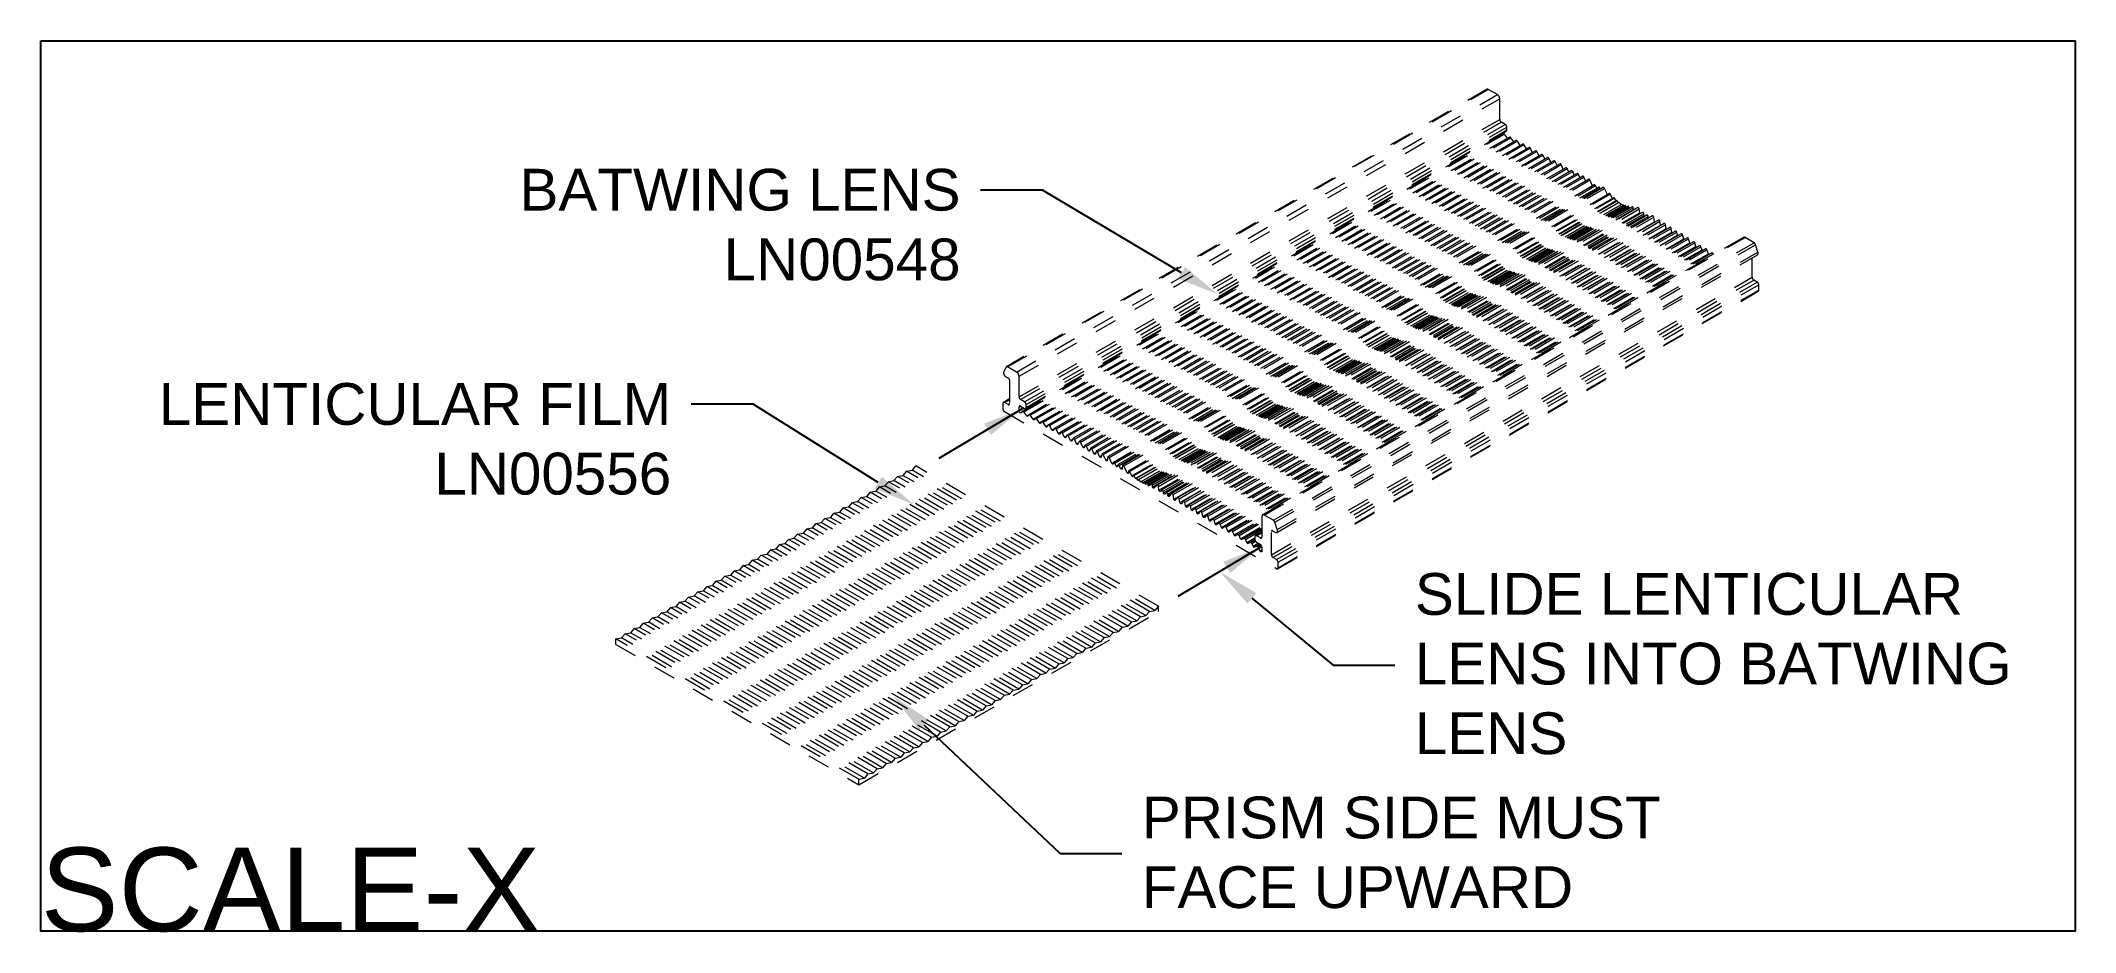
# Model space of a CAD drawing. Extents: x 0 to 9.13, y -4 to 0.
import ezdxf
from ezdxf import colors
from ezdxf.entities.mleader import LeaderData, LeaderLine
from ezdxf.math import Vec2, Vec3

# ---------------------------------------------------------------- set-up
doc = ezdxf.new("R2010")
doc.units = 0
doc.header["$LTSCALE"] = 0.5
doc.header["$MEASUREMENT"] = 0
doc.linetypes.add('HIDDEN2', pattern=[0.1875, 0.125, -0.0625])
doc.layers.get('0').update_dxf_attribs({"color": 255, "linetype": 'CONTINUOUS'})
doc.layers.add('FAB DWG', color=221, linetype='CONTINUOUS')
doc.layers.add('Lens', color=2, linetype='HIDDEN2', lineweight=13)
doc.layers.add('Text-Unprinted', color=131, linetype='CONTINUOUS', plot=False)
doc.styles.add('LSAD_Standard', font='arial.ttf')
doc.styles.get("Standard").update_dxf_attribs({"font": 'arial.ttf'})
doc.dimstyles.get("Standard").update_dxf_attribs({"dimtxt": 0.18, "dimasz": 0.18, "dimexe": 0.18, "dimexo": 0.0625, "dimgap": 0.09, "dimtad": 0, "dimtih": 1, "dimtoh": 1, "dimdec": 4, "dimzin": 0, "dimdsep": 46, "dimtxsty": 'Standard', "dimcen": 0.09, "dimadec": 0, "dimazin": 0, "dimtfac": 1, "dimtdec": 4, "dimtofl": 0, "dimtmove": 0, "dimatfit": 3, "dimfxl": 1, "dimtolj": 1, "dimtzin": 0, "dimarcsym": 0})

msp = doc.modelspace()

# ---------------------------------------------------------------- texts
at = {"layer": 'Text-Unprinted', "ltscale": 0.5, "transparency": 16777216, "style": 'LSAD_Standard'}
msp.add_attdef('SCALE-X', (0, -3.9956), 'XEffectiveScaleFactor', height=0.375, dxfattribs=at)

# ---------------------------------------------------------------- blocks, each defined once
blk = doc.blocks.new('*U9')
for p in [(-0.0235, 0.0041), (0.0235, 0.0041)]:
    blk.add_line(p, (0, -0.0041))
blk = doc.blocks.new('*U10')
at = {"layer": 'Lens', "color": 0, "linetype": 'ByBlock', "lineweight": -2, "transparency": 16777216}
for p in [(-0.5176, 0), (-0.4705, 0), (-0.4235, 0), (-0.3764, 0), (-0.3294, 0), (-0.2823, 0), (-0.2353, 0), (-0.1882, 0), (-0.1412, 0), (-0.0941, 0), (-0.0471, 0), (0, 0)]:
    blk.add_blockref('*U9', p, dxfattribs=at)
blk = doc.blocks.new('*U11')
for p in [(-0.0235, 0.0041), (0.0235, 0.0041)]:
    blk.add_line(p, (0, -0.0041))
blk = doc.blocks.new('*U0')
at = {"layer": 'Lens', "color": 0, "linetype": 'ByBlock', "lineweight": -2, "transparency": 16777216}
for p in [(-0.5176, 0), (-0.4705, 0), (-0.4235, 0), (-0.3764, 0), (-0.3294, 0), (-0.2823, 0), (-0.2353, 0), (-0.1882, 0), (-0.1412, 0), (-0.0941, 0), (-0.0471, 0), (0, 0)]:
    blk.add_blockref('*U11', p, dxfattribs=at)
blk = doc.blocks.new('*U7')
for p in [(-0.0235, 0.0041), (0.0235, 0.0041)]:
    blk.add_line(p, (0, -0.0041))
blk = doc.blocks.new('*U8')
at = {"layer": 'Lens', "color": 0, "linetype": 'ByBlock', "lineweight": -2, "transparency": 16777216}
for p in [(-0.5176, 0), (-0.4705, 0), (-0.4235, 0), (-0.3764, 0), (-0.3294, 0), (-0.2823, 0), (-0.2353, 0), (-0.1882, 0), (-0.1412, 0), (-0.0941, 0), (-0.0471, 0), (0, 0)]:
    blk.add_blockref('*U7', p, dxfattribs=at)
blk = doc.blocks.new('*U1')
for p in [(-0.0235, 0.0041), (0.0235, 0.0041)]:
    blk.add_line(p, (0, -0.0041))
blk = doc.blocks.new('*U2')
at = {"layer": 'Lens', "color": 0, "linetype": 'ByBlock', "lineweight": -2, "transparency": 16777216}
for p in [(-0.5176, 0), (-0.4705, 0), (-0.4235, 0), (-0.3764, 0), (-0.3294, 0), (-0.2823, 0), (-0.2353, 0), (-0.1882, 0), (-0.1412, 0), (-0.0941, 0), (-0.0471, 0), (0, 0)]:
    blk.add_blockref('*U1', p, dxfattribs=at)
blk = doc.blocks.new('*U3')
for p in [(-0.0235, 0.0041), (0.0235, 0.0041)]:
    blk.add_line(p, (0, -0.0041))
blk = doc.blocks.new('*U4')
at = {"layer": 'Lens', "color": 0, "linetype": 'ByBlock', "lineweight": -2, "transparency": 16777216}
for p in [(-0.3764, 0), (-0.3294, 0), (-0.2823, 0), (-0.2353, 0), (-0.1882, 0), (-0.1412, 0), (-0.0941, 0), (-0.0471, 0), (0, 0)]:
    blk.add_blockref('*U3', p, dxfattribs=at)
blk = doc.blocks.new('*U5')
for p in [(-0.0235, 0.0041), (0.0235, 0.0041)]:
    blk.add_line(p, (0, -0.0041))
blk = doc.blocks.new('*U6')
at = {"layer": 'Lens', "color": 0, "linetype": 'ByBlock', "lineweight": -2, "transparency": 16777216}
for p in [(-0.3764, 0), (-0.3294, 0), (-0.2823, 0), (-0.2353, 0), (-0.1882, 0), (-0.1412, 0), (-0.0941, 0), (-0.0471, 0), (0, 0)]:
    blk.add_blockref('*U5', p, dxfattribs=at)

# ---------------------------------------------------------------- linework, layer by layer
at = {"layer": 'Lens', "transparency": 16777216}
for p, q in [((6.4905, -0.2178), (4.3334, -1.4629)), ((4.3384, -1.4634), (6.4955, -0.2183)), ((4.3793, -1.487), (6.5364, -0.2419)), ((4.39, -1.5054), (6.547, -0.2603)), ((6.5364, -0.2419), (6.4955, -0.2183)), ((6.547, -0.3529), (6.547, -0.2603)), ((4.39, -1.598), (6.547, -0.3529)), ((4.397, -1.6103), (6.5541, -0.3652)), ((6.5717, -0.3754), (6.5541, -0.3652)), ((6.5636, -0.4176), (4.4066, -1.6627)), ((4.4111, -1.6648), (6.5681, -0.4197)), ((4.4147, -1.6205), (6.5717, -0.3754)), ((4.4197, -1.6504), (6.5767, -0.4053)), ((4.4218, -1.6327), (6.5788, -0.3876)), ((4.4218, -1.6458), (6.5788, -0.4007)), ((4.4243, -1.6828), (6.5813, -0.4377)), ((6.5925, -0.433), (4.4354, -1.6782)), ((4.4401, -1.6805), (6.5971, -0.4354)), ((4.4527, -1.6988), (6.6097, -0.4537)), ((6.6213, -0.4484), (4.4643, -1.6935)), ((4.4691, -1.696), (6.6261, -0.4509)), ((6.5813, -0.4377), (6.5681, -0.4197)), ((6.5788, -0.4007), (6.5788, -0.3876)), ((6.6097, -0.4537), (6.5971, -0.4354)), ((6.6381, -0.4697), (6.6261, -0.4509)), ((4.4811, -1.7148), (6.6381, -0.4697)), ((6.6502, -0.4636), (4.4931, -1.7087)), ((4.4981, -1.7115), (6.6551, -0.4664)), ((4.5095, -1.7307), (6.6666, -0.4856)), ((6.679, -0.4786), (4.5219, -1.7237)), ((4.527, -1.7268), (6.684, -0.4816)), ((6.7077, -0.4935), (4.5507, -1.7386)), ((4.5559, -1.7419), (6.713, -0.4967)), ((4.5663, -1.7623), (6.7234, -0.5172)), ((6.7349, -0.5107), (4.5779, -1.7558)), ((4.583, -1.7589), (6.74, -0.5138)), ((6.7626, -0.5248), (4.6056, -1.77)), ((4.6108, -1.7733), (6.7678, -0.5281)), ((6.7902, -0.5388), (4.6332, -1.7839)), ((4.6385, -1.7874), (6.7956, -0.5423)), ((6.6386, -0.4703), (6.6381, -0.4697)), ((6.6666, -0.4856), (6.6551, -0.4664)), ((6.6666, -0.4857), (6.6666, -0.4856)), ((6.6947, -0.501), (6.684, -0.4816)), ((6.7234, -0.5172), (6.713, -0.4967)), ((6.7235, -0.5173), (6.7234, -0.5172)), ((6.7501, -0.5321), (6.74, -0.5138)), ((6.7771, -0.5464), (6.7678, -0.5281)), ((6.804, -0.5604), (6.7956, -0.5423)), ((6.8178, -0.5524), (4.6607, -1.7975)), ((4.6662, -1.8013), (6.8232, -0.5562)), ((6.8435, -0.5704), (4.6865, -1.8155)), ((4.6918, -1.819), (6.8489, -0.5739)), ((6.869, -0.583), (4.7119, -1.8281)), ((4.7174, -1.8318), (6.8744, -0.5867)), ((6.8943, -0.5953), (4.7373, -1.8404)), ((4.7428, -1.8443), (6.8999, -0.5992)), ((6.9193, -0.6085), (4.7623, -1.8537)), ((4.7677, -1.8573), (6.9247, -0.6122)), ((6.9465, -0.6212), (4.7895, -1.8663)), ((4.795, -1.8702), (6.952, -0.6251)), ((6.8322, -0.5769), (6.8232, -0.5562)), ((6.8565, -0.5901), (6.8489, -0.5739)), ((6.8814, -0.6027), (6.8744, -0.5867)), ((6.9067, -0.6158), (6.8999, -0.5992)), ((6.9324, -0.6293), (6.9247, -0.6122)), ((6.9631, -0.6515), (6.952, -0.6251)), ((4.8061, -1.8966), (6.9631, -0.6515)), ((6.9714, -0.647), (4.8143, -1.8921)), ((4.8197, -1.8957), (6.9767, -0.6505)), ((6.9912, -0.6569), (4.8341, -1.902)), ((4.8396, -1.9057), (6.9966, -0.6606)), ((7.0117, -0.6592), (4.8547, -1.9044)), ((4.86, -1.9077), (7.017, -0.6626)), ((7.0389, -0.6859), (4.8818, -1.931)), ((4.8859, -1.9334), (7.0429, -0.6883)), ((7.0585, -0.705), (4.9015, -1.9501)), ((4.9044, -1.9517), (7.0614, -0.7066)), ((4.9123, -1.9645), (7.0694, -0.7193)), ((7.0722, -0.7178), (4.9151, -1.963)), ((4.917, -1.9638), (7.074, -0.7187)), ((7.0811, -0.7255), (4.9241, -1.9707)), ((4.9248, -1.9708), (7.0818, -0.7257)), ((6.9632, -0.6517), (6.9631, -0.6515)), ((6.9821, -0.6621), (6.9767, -0.6505)), ((6.9992, -0.6665), (6.9966, -0.6606)), ((7.0308, -0.6905), (7.017, -0.6626)), ((7.0536, -0.7078), (7.0429, -0.6883)), ((7.0694, -0.7193), (7.0614, -0.7066)), ((7.0694, -0.7194), (7.0694, -0.7193)), ((7.0795, -0.7264), (7.074, -0.7187)), ((7.092, -0.7347), (7.0818, -0.7257)), ((4.935, -1.9799), (7.092, -0.7347)), ((4.9452, -1.9826), (7.1022, -0.7375)), ((4.9461, -1.9839), (7.1031, -0.7388)), ((4.9461, -1.9847), (7.1031, -0.7396)), ((4.9472, -1.986), (7.1043, -0.7409)), ((4.953, -1.9846), (7.1101, -0.7395)), ((4.9553, -1.9872), (7.1123, -0.7421)), ((4.9553, -1.9881), (7.1123, -0.743)), ((4.9576, -1.9906), (7.1147, -0.7455)), ((4.9656, -1.987), (7.1226, -0.7419)), ((4.9691, -1.9908), (7.1261, -0.7456)), ((4.9692, -1.9938), (7.1263, -0.7487)), ((7.1412, -0.7449), (4.9841, -1.99)), ((4.989, -1.9949), (7.146, -0.7498)), ((4.9895, -2.0031), (7.1465, -0.758)), ((7.1673, -0.749), (5.0103, -1.9942)), ((5.0163, -2), (7.1733, -0.7549)), ((5.0179, -2.017), (7.175, -0.7719)), ((7.1879, -0.7705), (5.0308, -2.0156)), ((5.0368, -2.0213), (7.1939, -0.7762)), ((5.0378, -2.0294), (7.1948, -0.7843)), ((7.2077, -0.7834), (5.0506, -2.0285)), ((5.0566, -2.0342), (7.2137, -0.789)), ((5.0575, -2.0402), (7.2145, -0.7951)), ((7.2325, -0.7863), (5.0755, -2.0314)), ((5.0814, -2.0369), (7.2385, -0.7918)), ((5.0848, -2.0572), (7.2418, -0.8121)), ((7.2597, -0.8051), (5.1027, -2.0502)), ((5.1086, -2.0555), (7.2657, -0.8104)), ((7.2847, -0.8206), (5.1277, -2.0658)), ((7.1022, -0.7375), (7.092, -0.7347)), ((7.1031, -0.7396), (7.1031, -0.7388)), ((7.1101, -0.7395), (7.1043, -0.7409)), ((7.1123, -0.743), (7.1123, -0.7421)), ((7.1226, -0.7419), (7.1147, -0.7455)), ((7.1263, -0.7487), (7.1261, -0.7456)), ((7.1465, -0.758), (7.146, -0.7498)), ((7.175, -0.7719), (7.1733, -0.7549)), ((7.1948, -0.7843), (7.1939, -0.7762)), ((7.2145, -0.7951), (7.2137, -0.789)), ((7.2418, -0.8121), (7.2385, -0.7918)), ((7.269, -0.8275), (7.2657, -0.8104)), ((5.1119, -2.0727), (7.269, -0.8275)), ((5.1336, -2.0709), (7.2906, -0.8258)), ((5.1373, -2.0883), (7.2944, -0.8432)), ((7.3101, -0.8376), (5.153, -2.0827)), ((5.1589, -2.0877), (7.3159, -0.8426)), ((5.1628, -2.1038), (7.3198, -0.8587)), ((7.3355, -0.8544), (5.1785, -2.0995)), ((5.1843, -2.1044), (7.3413, -0.8593)), ((5.1879, -2.1182), (7.345, -0.8731)), ((7.3613, -0.8662), (5.2042, -2.1113)), ((5.21, -2.116), (7.3671, -0.8709)), ((5.2154, -2.1349), (7.3725, -0.8898)), ((7.3888, -0.8843), (5.2318, -2.1294)), ((5.2375, -2.134), (7.3946, -0.8889)), ((5.243, -2.1516), (7.4, -0.9064)), ((7.4164, -0.9023), (5.2594, -2.1474)), ((5.2651, -2.1518), (7.4221, -0.9067)), ((7.6402, -0.8827), (5.4831, -2.1278)), ((5.4906, -2.1285), (7.6477, -0.8834)), ((5.5316, -2.1522), (7.6886, -0.907)), ((7.2944, -0.8432), (7.2906, -0.8258)), ((7.3198, -0.8587), (7.3159, -0.8426)), ((7.345, -0.8731), (7.3413, -0.8593)), ((7.3725, -0.8898), (7.3671, -0.8709)), ((7.4, -0.9064), (7.3946, -0.8889)), ((7.4275, -0.923), (7.4221, -0.9067)), ((7.6886, -0.907), (7.6477, -0.8834)), ((5.2705, -2.1681), (7.4275, -0.923)), ((7.4441, -0.9201), (5.2871, -2.1652)), ((5.2927, -2.1695), (7.4498, -0.9244)), ((5.2978, -2.1838), (7.4548, -0.9387)), ((7.4713, -0.9343), (5.3143, -2.1794)), ((5.3199, -2.1835), (7.4769, -0.9384)), ((5.3264, -2.2009), (7.4834, -0.9558)), ((7.5001, -0.9526), (5.343, -2.1977)), ((5.3486, -2.2018), (7.5056, -0.9566)), ((5.538, -2.1606), (7.695, -0.9155)), ((5.5467, -2.2063), (7.7037, -0.9612)), ((5.5488, -2.1937), (7.7058, -0.9486)), ((7.4548, -0.9387), (7.4498, -0.9244)), ((7.4834, -0.9558), (7.4769, -0.9384)), ((7.5068, -0.9597), (7.5056, -0.9566)), ((7.6795, -1.0616), (7.6795, -0.9752)), ((7.7058, -0.9486), (7.695, -0.9155)), ((5.5224, -2.3068), (7.6795, -1.0616)), ((5.5295, -2.319), (7.6866, -1.0739)), ((5.5452, -2.3281), (7.7023, -1.0829)), ((5.5523, -2.3403), (7.7093, -1.0952)), ((7.7023, -1.0829), (7.6866, -1.0739)), ((7.7093, -1.1197), (7.7093, -1.0952)), ((5.5502, -2.3694), (7.7073, -1.1243)), ((5.5523, -2.3648), (7.7093, -1.1197)), ((4.332, -1.4644), (4.3212, -1.485)), ((4.3308, -1.508), (4.3426, -1.5148)), ((4.3793, -1.487), (4.3384, -1.4634)), ((4.3475, -1.5234), (4.3475, -1.6285)), ((4.39, -1.598), (4.39, -1.5054)), ((4.3177, -1.6276), (4.3177, -1.6521)), ((4.3475, -1.607), (4.3198, -1.623)), ((4.3248, -1.6235), (4.3475, -1.6104)), ((4.3405, -1.6326), (4.3248, -1.6235)), ((4.3405, -1.6326), (4.3475, -1.6285)), ((4.39, -1.6438), (4.397, -1.6397)), ((4.4147, -1.6205), (4.397, -1.6103)), ((4.397, -1.6397), (4.4147, -1.6499)), ((4.4218, -1.6458), (4.4218, -1.6327)), ((4.3248, -1.6643), (5.5452, -2.3689)), ((4.39, -1.6615), (4.39, -1.6438)), ((4.39, -1.6615), (4.4124, -1.6485)), ((4.4062, -1.663), (4.3989, -1.67)), ((4.4243, -1.6828), (4.4111, -1.6648)), ((4.4351, -1.6785), (4.4292, -1.6846)), ((4.4527, -1.6988), (4.4401, -1.6805)), ((4.4639, -1.6939), (4.4578, -1.7008)), ((4.4811, -1.7148), (4.4691, -1.696)), ((4.4926, -1.7091), (4.4864, -1.7169)), ((4.5095, -1.7307), (4.4981, -1.7115)), ((4.5214, -1.7242), (4.515, -1.733)), ((4.5379, -1.7465), (4.527, -1.7268)), ((4.5379, -1.7465), (4.5497, -1.7397)), ((4.5501, -1.7392), (4.5436, -1.749)), ((4.5663, -1.7623), (4.5559, -1.7419)), ((4.5773, -1.7565), (4.5722, -1.7649)), ((4.5937, -1.7784), (4.583, -1.7589)), ((4.5937, -1.7784), (4.6039, -1.7725)), ((4.6049, -1.7707), (4.5995, -1.7807)), ((4.621, -1.7935), (4.6108, -1.7733)), ((4.621, -1.7935), (4.631, -1.7878)), ((4.6324, -1.7847), (4.627, -1.796)), ((4.6484, -1.8085), (4.6385, -1.7874)), ((4.6484, -1.8085), (4.658, -1.803)), ((4.66, -1.7985), (4.6545, -1.8111)), ((4.6758, -1.8235), (4.6662, -1.8013)), ((4.6758, -1.8235), (4.6851, -1.8181)), ((4.6857, -1.8165), (4.682, -1.8262)), ((4.701, -1.8385), (4.6918, -1.819)), ((5.0162, -2.5376), (3.9262, -1.9083)), ((4.701, -1.8385), (4.7097, -1.8335)), ((4.7111, -1.8292), (4.7072, -1.8409)), ((4.7263, -1.8522), (4.7174, -1.8318)), ((4.7263, -1.8522), (4.7348, -1.8473)), ((4.7364, -1.8416), (4.7326, -1.8547)), ((4.7516, -1.8658), (4.7428, -1.8443)), ((4.7516, -1.8658), (4.7599, -1.861)), ((4.7613, -1.855), (4.758, -1.8684)), ((4.7788, -1.8821), (4.7677, -1.8573)), ((4.7788, -1.8821), (4.7865, -1.8776)), ((4.7885, -1.8678), (4.7852, -1.8842)), ((4.8061, -1.8966), (4.795, -1.8702)), ((4.8134, -1.8937), (4.8125, -1.8988)), ((4.8259, -1.9089), (4.8197, -1.8957)), ((4.8259, -1.9089), (4.833, -1.9048)), ((4.8331, -1.9038), (4.8322, -1.9107)), ((4.8456, -1.9194), (4.8396, -1.9057)), ((4.8456, -1.9194), (4.8527, -1.9153)), ((4.8537, -1.9062), (4.8521, -1.9213)), ((4.8754, -1.939), (4.86, -1.9077)), ((4.8532, -2.6317), (3.7632, -2.0024)), ((4.8777, -2.627), (3.7876, -1.9977)), ((4.894, -2.6082), (3.8039, -1.9789)), ((4.9184, -2.6035), (3.8284, -1.9742)), ((4.9347, -2.5847), (3.8447, -1.9554)), ((4.9592, -2.5799), (3.8691, -1.9507)), ((4.9755, -2.5611), (3.8854, -1.9319)), ((4.9999, -2.5564), (3.9099, -1.9271)), ((4.8754, -1.939), (4.8808, -1.936)), ((4.881, -1.9326), (4.8805, -1.9402)), ((4.8971, -1.9537), (4.8859, -1.9334)), ((4.8971, -1.9537), (4.9009, -1.9515)), ((4.9009, -1.9514), (4.9007, -1.9543)), ((4.9123, -1.9645), (4.9044, -1.9517)), ((4.9147, -1.9638), (4.9147, -1.9647)), ((4.9228, -1.9719), (4.917, -1.9638)), ((4.9228, -1.9719), (4.9239, -1.9713)), ((4.9239, -1.9711), (4.9239, -1.9719)), ((4.935, -1.9799), (4.9248, -1.9708)), ((4.9452, -1.9826), (4.935, -1.9799)), ((4.9461, -1.9847), (4.9461, -1.9839)), ((4.953, -1.9846), (4.9472, -1.986)), ((4.9553, -1.9881), (4.9553, -1.9872)), ((4.9656, -1.987), (4.9576, -1.9906)), ((4.9692, -1.9938), (4.9691, -1.9908)), ((4.9841, -1.9901), (4.9729, -1.9975)), ((4.9895, -2.0031), (4.989, -1.9949)), ((5.01, -1.9944), (4.9945, -2.0078)), ((5.0179, -2.017), (5.0163, -2)), ((4.6902, -2.7258), (3.6002, -2.0965)), ((4.7147, -2.7211), (3.6246, -2.0918)), ((4.731, -2.7023), (3.6409, -2.073)), ((4.7554, -2.6976), (3.6654, -2.0683)), ((4.7718, -2.6787), (3.6817, -2.0495)), ((4.7962, -2.674), (3.7061, -2.0448)), ((4.8125, -2.6552), (3.7224, -2.0259)), ((4.8369, -2.6505), (3.7469, -2.0212)), ((5.0304, -2.0159), (5.0243, -2.0226)), ((5.0378, -2.0294), (5.0368, -2.0213)), ((5.0503, -2.0288), (5.0441, -2.0349)), ((5.0575, -2.0402), (5.0566, -2.0342)), ((5.075, -2.0318), (5.0639, -2.0454)), ((5.0848, -2.0572), (5.0814, -2.0369)), ((5.1023, -2.0505), (5.0912, -2.0624)), ((5.1119, -2.0727), (5.1086, -2.0555)), ((5.1272, -2.0662), (5.1184, -2.0775)), ((5.1373, -2.0883), (5.1336, -2.0709)), ((5.1526, -2.0831), (5.1437, -2.0931)), ((5.1628, -2.1038), (5.1589, -2.0877)), ((5.1781, -2.0998), (5.169, -2.1086)), ((4.5272, -2.8199), (3.4372, -2.1906)), ((4.5272, -2.8199), (3.4372, -2.1906)), ((4.5517, -2.8152), (3.4616, -2.1859)), ((4.568, -2.7964), (3.4779, -2.1671)), ((4.5925, -2.7917), (3.5024, -2.1624)), ((4.6088, -2.7728), (3.5187, -2.1435)), ((4.6332, -2.7681), (3.5431, -2.1389)), ((4.6495, -2.7493), (3.5594, -2.12)), ((4.6739, -2.7446), (3.5839, -2.1153)), ((5.1879, -2.1182), (5.1843, -2.1044)), ((5.2038, -2.1117), (5.1942, -2.1227)), ((5.2154, -2.1349), (5.21, -2.116)), ((5.2314, -2.1297), (5.2216, -2.1394)), ((5.243, -2.1516), (5.2375, -2.134)), ((5.2592, -2.1476), (5.2489, -2.156)), ((5.2705, -2.1681), (5.2651, -2.1518)), ((5.287, -2.1653), (5.2763, -2.1725)), ((5.2978, -2.1838), (5.2927, -2.1695)), ((5.3141, -2.1795), (5.3036, -2.1879)), ((5.3264, -2.2009), (5.3199, -2.1835)), ((5.355, -2.2179), (5.48, -2.1457)), ((5.3605, -2.2219), (5.48, -2.1529)), ((5.3719, -2.2159), (5.48, -2.1535)), ((5.3773, -2.2198), (5.48, -2.1606)), ((5.3836, -2.2349), (5.48, -2.1792)), ((5.3889, -2.2388), (5.48, -2.1862)), ((5.4009, -2.234), (5.48, -2.1883)), ((5.48, -2.1347), (5.48, -2.2273)), ((5.5316, -2.1522), (5.4906, -2.1285)), ((5.5488, -2.1937), (5.538, -2.1606)), ((4.3887, -2.9093), (3.2986, -2.28)), ((4.405, -2.8905), (3.3149, -2.2612)), ((4.4294, -2.8858), (3.3394, -2.2565)), ((4.4457, -2.8669), (3.3557, -2.2377)), ((4.4702, -2.8622), (3.3801, -2.233)), ((4.4865, -2.8434), (3.3964, -2.2141)), ((4.5109, -2.8387), (3.4209, -2.2094)), ((5.343, -2.1978), (5.332, -2.205)), ((5.355, -2.2179), (5.3486, -2.2018)), ((5.3719, -2.2159), (5.3605, -2.2219)), ((5.3836, -2.2349), (5.3773, -2.2198)), ((5.4009, -2.234), (5.3889, -2.2388)), ((5.4061, -2.2378), (5.48, -2.1951)), ((5.4122, -2.2518), (5.4061, -2.2378)), ((5.4122, -2.2518), (5.4482, -2.231)), ((5.4173, -2.2557), (5.4482, -2.2378)), ((5.4299, -2.2519), (5.4173, -2.2557)), ((5.4299, -2.2519), (5.4486, -2.2411)), ((5.4349, -2.2557), (5.451, -2.2464)), ((5.4408, -2.2686), (5.4349, -2.2557)), ((5.4408, -2.2686), (5.4637, -2.2554)), ((5.4457, -2.2724), (5.4694, -2.2587)), ((5.4589, -2.2697), (5.4457, -2.2724)), ((5.4482, -2.2253), (5.4482, -2.2383)), ((5.48, -2.2035), (5.4503, -2.2207)), ((5.4553, -2.2212), (5.48, -2.2069)), ((5.4729, -2.2314), (5.4553, -2.2212)), ((5.4553, -2.2506), (5.4729, -2.2608)), ((5.4589, -2.2697), (5.4736, -2.2612)), ((5.4637, -2.2734), (5.4776, -2.2654)), ((5.4711, -2.289), (5.4637, -2.2734)), ((5.4729, -2.2314), (5.48, -2.2273)), ((5.48, -2.273), (5.48, -2.2907)), ((5.5224, -2.2016), (5.5274, -2.1988)), ((5.5224, -2.3068), (5.5224, -2.2016)), ((5.5274, -2.1988), (5.5392, -2.2056)), ((4.242, -2.9846), (3.1519, -2.3553)), ((4.2664, -2.9799), (3.1764, -2.3506)), ((4.2828, -2.961), (3.1927, -2.3317)), ((4.3072, -2.9563), (3.2171, -2.3271)), ((4.3235, -2.9375), (3.2334, -2.3082)), ((4.3479, -2.9328), (3.2579, -2.3035)), ((4.3642, -2.914), (3.2742, -2.2847)), ((5.4711, -2.289), (5.48, -2.2839)), ((5.5452, -2.3281), (5.5295, -2.319)), ((5.5523, -2.3648), (5.5523, -2.3403)), ((4.079, -3.0787), (2.9889, -2.4494)), ((4.1035, -3.074), (3.0134, -2.4447)), ((4.1198, -3.0551), (3.0297, -2.4258)), ((4.1442, -3.0504), (3.0541, -2.4211)), ((4.1605, -3.0316), (3.0704, -2.4023)), ((4.185, -3.0269), (3.0949, -2.3976)), ((4.2012, -3.0081), (3.1112, -2.3788)), ((4.2257, -3.0034), (3.1356, -2.3741)), ((3.916, -3.1728), (2.8259, -2.5435)), ((3.9404, -3.1681), (2.8504, -2.5388)), ((3.9567, -3.1492), (2.8667, -2.52)), ((3.9812, -3.1445), (2.8911, -2.5153)), ((3.9975, -3.1257), (2.9074, -2.4964)), ((4.0219, -3.121), (2.9319, -2.4917)), ((4.0382, -3.1022), (2.9482, -2.4729)), ((4.0382, -3.1022), (2.9482, -2.4729)), ((4.0627, -3.0975), (2.9726, -2.4682)), ((5.0162, -2.5621), (5.0162, -2.5376)), ((3.753, -3.2669), (2.6629, -2.6376)), ((3.7775, -3.2622), (2.6874, -2.6329)), ((3.7938, -3.2433), (2.7037, -2.614)), ((3.8182, -3.2386), (2.7281, -2.6093)), ((3.8345, -3.2198), (2.7444, -2.5905)), ((3.8589, -3.2151), (2.7689, -2.5858)), ((3.8752, -3.1963), (2.7852, -2.567)), ((3.8997, -3.1916), (2.8096, -2.5623)), ((3.6715, -3.3384), (5.0162, -2.5621)), ((3.6715, -3.3139), (2.5814, -2.6846)), ((2.5814, -2.7091), (2.5814, -2.6846)), ((2.5814, -2.7091), (3.6715, -3.3384)), ((3.6715, -3.3139), (2.5815, -2.6846)), ((3.696, -3.3092), (2.6059, -2.6799)), ((3.7122, -3.2904), (2.6222, -2.6611)), ((3.7367, -3.2857), (2.6466, -2.6564)), ((3.6715, -3.3384), (3.6715, -3.3139))]:
    msp.add_line(p, q, dxfattribs=at)
at = {"layer": 'Lens', "transparency": 16777216, "flags": 128}
for points in [[(6.5681, -0.4197), (6.5675, -0.419), (6.5669, -0.4184), (6.5662, -0.4179), (6.5655, -0.4176), (6.5649, -0.4174), (6.5643, -0.4174), (6.5637, -0.4175), (6.5636, -0.4176)], [(6.5824, -0.4389), (6.5819, -0.4384), (6.5813, -0.4377)], [(6.5971, -0.4354), (6.5965, -0.4346), (6.5958, -0.4339), (6.5951, -0.4334), (6.5944, -0.433), (6.5938, -0.4328), (6.5931, -0.4328), (6.5926, -0.433), (6.5925, -0.433)], [(6.6105, -0.4546), (6.6104, -0.4545), (6.6097, -0.4537)], [(6.6261, -0.4509), (6.6255, -0.4501), (6.6248, -0.4494), (6.6241, -0.4488), (6.6233, -0.4484), (6.6226, -0.4482), (6.622, -0.4482), (6.6214, -0.4483), (6.6213, -0.4484)], [(6.6551, -0.4664), (6.6545, -0.4654), (6.6538, -0.4647), (6.653, -0.464), (6.6522, -0.4636), (6.6515, -0.4634), (6.6508, -0.4634), (6.6502, -0.4636)], [(6.684, -0.4816), (6.6834, -0.4807), (6.6827, -0.4798), (6.6819, -0.4791), (6.6811, -0.4787), (6.6803, -0.4784), (6.6795, -0.4784), (6.679, -0.4786)], [(6.713, -0.4967), (6.7123, -0.4957), (6.7116, -0.4948), (6.7108, -0.494), (6.7099, -0.4935), (6.7091, -0.4933), (6.7083, -0.4933), (6.7077, -0.4935)], [(6.74, -0.5138), (6.7394, -0.5128), (6.7386, -0.5119), (6.7378, -0.5112), (6.737, -0.5107), (6.7361, -0.5105), (6.7354, -0.5105), (6.7349, -0.5107)], [(6.7678, -0.5281), (6.7672, -0.5271), (6.7664, -0.5261), (6.7656, -0.5254), (6.7647, -0.5249), (6.7638, -0.5246), (6.763, -0.5247), (6.7626, -0.5248)], [(6.7956, -0.5423), (6.7949, -0.5412), (6.7941, -0.5402), (6.7932, -0.5393), (6.7923, -0.5388), (6.7914, -0.5385), (6.7906, -0.5386), (6.7902, -0.5388)], [(6.8232, -0.5562), (6.8226, -0.555), (6.8218, -0.5539), (6.8209, -0.5531), (6.8199, -0.5525), (6.819, -0.5522), (6.8181, -0.5523), (6.8178, -0.5524)], [(6.8489, -0.5739), (6.8482, -0.5727), (6.8474, -0.5717), (6.8465, -0.5709), (6.8455, -0.5704), (6.8446, -0.5702), (6.8438, -0.5703), (6.8435, -0.5704)], [(6.8744, -0.5867), (6.8737, -0.5855), (6.8729, -0.5844), (6.872, -0.5835), (6.871, -0.583), (6.87, -0.5827), (6.8692, -0.5829), (6.869, -0.583)], [(6.8999, -0.5992), (6.8992, -0.5979), (6.8983, -0.5968), (6.8974, -0.5959), (6.8964, -0.5953), (6.8954, -0.595), (6.8945, -0.5952), (6.8943, -0.5953)], [(6.9247, -0.6122), (6.924, -0.6109), (6.9231, -0.6099), (6.9222, -0.609), (6.9212, -0.6085), (6.9202, -0.6083), (6.9194, -0.6085), (6.9193, -0.6085)], [(6.952, -0.6251), (6.9513, -0.6238), (6.9504, -0.6226), (6.9494, -0.6217), (6.9484, -0.6212), (6.9474, -0.621), (6.9466, -0.6212), (6.9465, -0.6212)], [(6.9767, -0.6505), (6.976, -0.6493), (6.9751, -0.6482), (6.9741, -0.6474), (6.9731, -0.6469), (6.9721, -0.6468), (6.9714, -0.647)], [(6.9966, -0.6606), (6.9959, -0.6593), (6.995, -0.6582), (6.9939, -0.6573), (6.9929, -0.6568), (6.9919, -0.6567), (6.9912, -0.6569)], [(7.017, -0.6626), (7.0162, -0.6614), (7.0153, -0.6603), (7.0143, -0.6595), (7.0133, -0.6591), (7.0123, -0.659), (7.0117, -0.6592)], [(7.0429, -0.6883), (7.0423, -0.6873), (7.0415, -0.6865), (7.0407, -0.686), (7.0399, -0.6857), (7.0392, -0.6857), (7.0389, -0.6859)], [(7.0614, -0.7066), (7.0609, -0.7059), (7.0604, -0.7054), (7.0598, -0.705), (7.0592, -0.7048), (7.0587, -0.7049), (7.0585, -0.705)], [(7.1261, -0.7456), (7.126, -0.7449), (7.1258, -0.7441), (7.1254, -0.7434), (7.1249, -0.7427), (7.1243, -0.7422), (7.1237, -0.7419), (7.1231, -0.7418), (7.1226, -0.7419)], [(7.146, -0.7498), (7.1458, -0.7487), (7.1454, -0.7477), (7.1448, -0.7467), (7.1441, -0.7458), (7.1433, -0.7452), (7.1425, -0.7448), (7.1417, -0.7447), (7.1412, -0.7449)], [(7.1733, -0.7549), (7.173, -0.7536), (7.1725, -0.7523), (7.1717, -0.7511), (7.1708, -0.75), (7.1698, -0.7493), (7.1687, -0.7489), (7.1678, -0.7489), (7.1673, -0.749)], [(7.1939, -0.7762), (7.1936, -0.7749), (7.193, -0.7735), (7.1921, -0.7723), (7.1912, -0.7713), (7.1901, -0.7706), (7.1891, -0.7702), (7.1882, -0.7703), (7.1879, -0.7705)], [(7.2137, -0.789), (7.2133, -0.7877), (7.2127, -0.7864), (7.2119, -0.7852), (7.211, -0.7842), (7.21, -0.7835), (7.209, -0.7832), (7.2081, -0.7832), (7.2077, -0.7834)], [(7.2148, -0.7965), (7.2148, -0.7964), (7.2145, -0.7951)], [(7.2385, -0.7918), (7.2381, -0.7904), (7.2375, -0.7891), (7.2366, -0.7879), (7.2356, -0.787), (7.2346, -0.7863), (7.2336, -0.7861), (7.2327, -0.7862), (7.2325, -0.7863)], [(7.2657, -0.8104), (7.2653, -0.8091), (7.2647, -0.8078), (7.2638, -0.8067), (7.2629, -0.8057), (7.2619, -0.8051), (7.2609, -0.8048), (7.26, -0.8049), (7.2597, -0.8051)], [(7.2906, -0.8258), (7.2902, -0.8245), (7.2895, -0.8232), (7.2887, -0.8221), (7.2877, -0.8212), (7.2867, -0.8206), (7.2857, -0.8204), (7.2849, -0.8206), (7.2847, -0.8206)], [(7.2696, -0.8294), (7.2694, -0.8289), (7.269, -0.8275)], [(7.3159, -0.8426), (7.3155, -0.8414), (7.3148, -0.8401), (7.314, -0.839), (7.3131, -0.8382), (7.3121, -0.8376), (7.3111, -0.8374), (7.3103, -0.8375), (7.3101, -0.8376)], [(7.3413, -0.8593), (7.3409, -0.858), (7.3403, -0.8569), (7.3394, -0.8558), (7.3385, -0.855), (7.3376, -0.8544), (7.3367, -0.8542), (7.3358, -0.8542), (7.3355, -0.8544)], [(7.3458, -0.8751), (7.3454, -0.8744), (7.345, -0.8731)], [(7.3671, -0.8709), (7.3666, -0.8696), (7.3659, -0.8685), (7.3651, -0.8674), (7.3641, -0.8666), (7.3632, -0.8661), (7.3623, -0.8659), (7.3615, -0.8661), (7.3613, -0.8662)], [(7.3946, -0.8889), (7.3941, -0.8877), (7.3934, -0.8866), (7.3926, -0.8856), (7.3917, -0.8848), (7.3908, -0.8843), (7.3899, -0.8841), (7.3891, -0.8842), (7.3888, -0.8843)], [(7.4221, -0.9067), (7.4217, -0.9056), (7.421, -0.9045), (7.4202, -0.9036), (7.4194, -0.9028), (7.4185, -0.9023), (7.4176, -0.9021), (7.4169, -0.9021), (7.4164, -0.9023)], [(7.4498, -0.9244), (7.4493, -0.9233), (7.4487, -0.9223), (7.4479, -0.9214), (7.4471, -0.9207), (7.4462, -0.9201), (7.4454, -0.9199), (7.4447, -0.9199), (7.4441, -0.9201)], [(7.4769, -0.9384), (7.4764, -0.9373), (7.4757, -0.9363), (7.475, -0.9354), (7.4741, -0.9347), (7.4733, -0.9342), (7.4725, -0.934), (7.4717, -0.9341), (7.4713, -0.9343)], [(7.5056, -0.9566), (7.5051, -0.9556), (7.5045, -0.9546), (7.5038, -0.9538), (7.503, -0.9531), (7.5021, -0.9527), (7.5014, -0.9524), (7.5006, -0.9524), (7.5001, -0.9526)], [(4.3989, -1.67), (4.3978, -1.6706), (4.3964, -1.6706), (4.3949, -1.67), (4.3933, -1.6688), (4.392, -1.6672), (4.3909, -1.6653), (4.3902, -1.6634), (4.39, -1.6615)], [(4.4111, -1.6648), (4.4105, -1.6641), (4.4098, -1.6635), (4.4092, -1.663), (4.4085, -1.6627), (4.4078, -1.6625), (4.4072, -1.6625), (4.4067, -1.6626), (4.4062, -1.663)], [(4.4292, -1.6846), (4.4287, -1.685), (4.4282, -1.6851), (4.4276, -1.6851), (4.4269, -1.685), (4.4262, -1.6846), (4.4256, -1.6842), (4.4249, -1.6835), (4.4243, -1.6828)], [(4.4401, -1.6805), (4.4395, -1.6797), (4.4388, -1.679), (4.4381, -1.6785), (4.4374, -1.6781), (4.4367, -1.678), (4.4361, -1.6779), (4.4355, -1.6781), (4.4351, -1.6785)], [(4.4578, -1.7008), (4.4573, -1.7012), (4.4568, -1.7014), (4.4561, -1.7014), (4.4554, -1.7012), (4.4547, -1.7008), (4.454, -1.7003), (4.4533, -1.6996), (4.4527, -1.6988)], [(4.4691, -1.696), (4.4685, -1.6952), (4.4678, -1.6945), (4.467, -1.6939), (4.4663, -1.6935), (4.4656, -1.6933), (4.4649, -1.6933), (4.4643, -1.6935), (4.4639, -1.6939)], [(4.4864, -1.7169), (4.4859, -1.7173), (4.4853, -1.7176), (4.4847, -1.7176), (4.4839, -1.7174), (4.4832, -1.717), (4.4824, -1.7164), (4.4817, -1.7157), (4.4811, -1.7148)], [(4.4981, -1.7115), (4.4974, -1.7106), (4.4967, -1.7098), (4.496, -1.7092), (4.4952, -1.7087), (4.4944, -1.7085), (4.4937, -1.7085), (4.4931, -1.7087), (4.4926, -1.7091)], [(4.515, -1.733), (4.5145, -1.7335), (4.5139, -1.7337), (4.5132, -1.7337), (4.5124, -1.7335), (4.5116, -1.733), (4.5109, -1.7324), (4.5101, -1.7316), (4.5095, -1.7307)], [(4.527, -1.7268), (4.5264, -1.7258), (4.5257, -1.7249), (4.5249, -1.7243), (4.524, -1.7238), (4.5232, -1.7235), (4.5225, -1.7235), (4.5219, -1.7238), (4.5214, -1.7242)], [(4.5436, -1.749), (4.5431, -1.7495), (4.5425, -1.7498), (4.5418, -1.7498), (4.5409, -1.7496), (4.5401, -1.7491), (4.5393, -1.7484), (4.5386, -1.7475), (4.5379, -1.7465)], [(4.5559, -1.7419), (4.5553, -1.7408), (4.5545, -1.7399), (4.5537, -1.7392), (4.5529, -1.7387), (4.552, -1.7384), (4.5513, -1.7384), (4.5506, -1.7386), (4.5501, -1.7392)], [(4.5722, -1.7649), (4.5717, -1.7655), (4.5711, -1.7658), (4.5703, -1.7658), (4.5695, -1.7656), (4.5686, -1.765), (4.5677, -1.7643), (4.567, -1.7634), (4.5663, -1.7623)], [(4.583, -1.7589), (4.5824, -1.7579), (4.5816, -1.757), (4.5808, -1.7563), (4.5799, -1.7558), (4.5791, -1.7556), (4.5784, -1.7556), (4.5777, -1.7559), (4.5773, -1.7565)], [(4.5995, -1.7807), (4.599, -1.7813), (4.5984, -1.7816), (4.5977, -1.7817), (4.5968, -1.7815), (4.596, -1.781), (4.5951, -1.7803), (4.5944, -1.7794), (4.5937, -1.7784)], [(4.6108, -1.7733), (4.6101, -1.7722), (4.6094, -1.7712), (4.6085, -1.7705), (4.6076, -1.77), (4.6068, -1.7697), (4.606, -1.7698), (4.6053, -1.7701), (4.6049, -1.7707)], [(4.627, -1.796), (4.6266, -1.7966), (4.6259, -1.797), (4.6251, -1.797), (4.6243, -1.7968), (4.6234, -1.7963), (4.6225, -1.7956), (4.6217, -1.7946), (4.621, -1.7935)], [(4.6385, -1.7874), (4.6379, -1.7863), (4.6371, -1.7853), (4.6362, -1.7845), (4.6353, -1.7839), (4.6344, -1.7837), (4.6336, -1.7837), (4.6329, -1.7841), (4.6324, -1.7847)], [(4.6545, -1.8111), (4.6541, -1.8118), (4.6534, -1.8122), (4.6526, -1.8123), (4.6517, -1.8121), (4.6508, -1.8115), (4.6499, -1.8107), (4.6491, -1.8097), (4.6484, -1.8085)], [(4.6662, -1.8013), (4.6656, -1.8001), (4.6648, -1.799), (4.6638, -1.7982), (4.6629, -1.7976), (4.6619, -1.7973), (4.6611, -1.7974), (4.6604, -1.7978), (4.66, -1.7985)], [(4.682, -1.8262), (4.6816, -1.8269), (4.6809, -1.8274), (4.6801, -1.8274), (4.6791, -1.8272), (4.6782, -1.8266), (4.6772, -1.8257), (4.6764, -1.8247), (4.6758, -1.8235)], [(4.6918, -1.819), (4.6912, -1.8179), (4.6903, -1.8168), (4.6894, -1.816), (4.6885, -1.8155), (4.6876, -1.8153), (4.6868, -1.8154), (4.6861, -1.8158), (4.6857, -1.8165)], [(4.7072, -1.8409), (4.7068, -1.8416), (4.7062, -1.8421), (4.7053, -1.8422), (4.7044, -1.842), (4.7035, -1.8415), (4.7025, -1.8407), (4.7017, -1.8397), (4.701, -1.8385)], [(4.7174, -1.8318), (4.7167, -1.8306), (4.7159, -1.8295), (4.7149, -1.8287), (4.7139, -1.8281), (4.713, -1.8279), (4.7122, -1.828), (4.7115, -1.8285), (4.7111, -1.8292)], [(4.7326, -1.8547), (4.7322, -1.8555), (4.7316, -1.856), (4.7308, -1.8562), (4.7298, -1.8559), (4.7288, -1.8554), (4.7278, -1.8545), (4.727, -1.8534), (4.7263, -1.8522)], [(4.7428, -1.8443), (4.7422, -1.843), (4.7413, -1.8419), (4.7403, -1.841), (4.7393, -1.8404), (4.7383, -1.8402), (4.7375, -1.8403), (4.7368, -1.8408), (4.7364, -1.8416)], [(4.758, -1.8684), (4.7576, -1.8692), (4.757, -1.8698), (4.7561, -1.8699), (4.7552, -1.8697), (4.7541, -1.8691), (4.7531, -1.8682), (4.7523, -1.8671), (4.7516, -1.8658)], [(4.7677, -1.8573), (4.767, -1.8561), (4.7661, -1.855), (4.7651, -1.8541), (4.7641, -1.8536), (4.7632, -1.8534), (4.7624, -1.8536), (4.7617, -1.8542), (4.7613, -1.855)], [(4.7852, -1.8842), (4.7848, -1.8851), (4.7842, -1.8857), (4.7834, -1.8859), (4.7824, -1.8858), (4.7814, -1.8853), (4.7804, -1.8844), (4.7795, -1.8833), (4.7788, -1.8821)], [(4.795, -1.8702), (4.7943, -1.8689), (4.7934, -1.8677), (4.7924, -1.8668), (4.7914, -1.8663), (4.7904, -1.8661), (4.7895, -1.8663), (4.7889, -1.8669), (4.7885, -1.8678)], [(4.8125, -1.8988), (4.8122, -1.8998), (4.8116, -1.9004), (4.8107, -1.9007), (4.8097, -1.9005), (4.8087, -1.9), (4.8077, -1.8991), (4.8068, -1.8979), (4.8061, -1.8966)], [(4.8197, -1.8957), (4.819, -1.8944), (4.8181, -1.8933), (4.817, -1.8925), (4.816, -1.892), (4.8151, -1.8919), (4.8143, -1.8922), (4.8137, -1.8928), (4.8134, -1.8937)], [(4.8322, -1.9107), (4.8319, -1.9117), (4.8313, -1.9124), (4.8305, -1.9127), (4.8296, -1.9126), (4.8285, -1.9121), (4.8275, -1.9113), (4.8266, -1.9102), (4.8259, -1.9089)], [(4.8396, -1.9057), (4.8388, -1.9044), (4.8379, -1.9033), (4.8369, -1.9024), (4.8358, -1.9019), (4.8349, -1.9018), (4.834, -1.9021), (4.8335, -1.9028), (4.8331, -1.9038)], [(4.86, -1.9077), (4.8592, -1.9065), (4.8583, -1.9054), (4.8573, -1.9046), (4.8562, -1.9042), (4.8553, -1.9042), (4.8545, -1.9045), (4.854, -1.9052), (4.8537, -1.9062)], [(4.8521, -1.9213), (4.8518, -1.9223), (4.8512, -1.923), (4.8504, -1.9233), (4.8494, -1.9232), (4.8483, -1.9227), (4.8473, -1.9219), (4.8464, -1.9207), (4.8456, -1.9194)], [(4.8805, -1.9402), (4.8803, -1.941), (4.8799, -1.9416), (4.8792, -1.9419), (4.8785, -1.9419), (4.8777, -1.9415), (4.8768, -1.9409), (4.8761, -1.9401), (4.8754, -1.939)], [(4.8859, -1.9334), (4.8853, -1.9325), (4.8845, -1.9317), (4.8837, -1.9311), (4.8829, -1.9308), (4.8822, -1.9308), (4.8816, -1.9312), (4.8812, -1.9317), (4.881, -1.9326)], [(4.9007, -1.9543), (4.9006, -1.9549), (4.9003, -1.9554), (4.8999, -1.9556), (4.8993, -1.9557), (4.8987, -1.9555), (4.8981, -1.955), (4.8975, -1.9544), (4.8971, -1.9537)], [(4.9044, -1.9517), (4.9039, -1.951), (4.9033, -1.9505), (4.9027, -1.9501), (4.9022, -1.95), (4.9016, -1.95), (4.9012, -1.9503), (4.901, -1.9507), (4.9009, -1.9514)], [(4.9147, -1.9647), (4.9146, -1.9651), (4.9145, -1.9654), (4.9142, -1.9656), (4.9138, -1.9656), (4.9135, -1.9655), (4.9131, -1.9653), (4.9127, -1.9649), (4.9123, -1.9645)], [(4.917, -1.9638), (4.9166, -1.9634), (4.9162, -1.9631), (4.9159, -1.9629), (4.9155, -1.9629), (4.9152, -1.9629), (4.9149, -1.9631), (4.9148, -1.9634), (4.9147, -1.9638)], [(4.9691, -1.9908), (4.969, -1.99), (4.9687, -1.9892), (4.9683, -1.9885), (4.9678, -1.9879), (4.9672, -1.9874), (4.9666, -1.987), (4.9661, -1.9869), (4.9656, -1.987)], [(4.9729, -1.9975), (4.9724, -1.9977), (4.9719, -1.9976), (4.9712, -1.9973), (4.9706, -1.9968), (4.9701, -1.9962), (4.9696, -1.9954), (4.9694, -1.9946), (4.9692, -1.9938)], [(4.989, -1.9949), (4.9888, -1.9939), (4.9884, -1.9928), (4.9878, -1.9918), (4.9871, -1.991), (4.9863, -1.9903), (4.9855, -1.9899), (4.9847, -1.9899), (4.9841, -1.9901)], [(4.9945, -2.0078), (4.9939, -2.0081), (4.9931, -2.0081), (4.9923, -2.0077), (4.9915, -2.0071), (4.9907, -2.0062), (4.9901, -2.0052), (4.9897, -2.0041), (4.9895, -2.0031)], [(5.0163, -2), (5.016, -1.9987), (5.0155, -1.9974), (5.0147, -1.9962), (5.0137, -1.9951), (5.0127, -1.9944), (5.0117, -1.994), (5.0108, -1.994), (5.01, -1.9944)], [(5.0243, -2.0226), (5.0236, -2.023), (5.0227, -2.0231), (5.0216, -2.0228), (5.0206, -2.022), (5.0196, -2.021), (5.0188, -2.0197), (5.0182, -2.0184), (5.0179, -2.017)], [(5.0368, -2.0213), (5.0365, -2.02), (5.0359, -2.0186), (5.0351, -2.0174), (5.0341, -2.0164), (5.0331, -2.0157), (5.0321, -2.0154), (5.0311, -2.0154), (5.0304, -2.0159)], [(5.0441, -2.0349), (5.0434, -2.0353), (5.0425, -2.0354), (5.0414, -2.035), (5.0404, -2.0343), (5.0395, -2.0333), (5.0386, -2.032), (5.0381, -2.0307), (5.0378, -2.0294)], [(5.0566, -2.0342), (5.0563, -2.0329), (5.0557, -2.0315), (5.0549, -2.0303), (5.0539, -2.0294), (5.0529, -2.0287), (5.0519, -2.0283), (5.051, -2.0284), (5.0503, -2.0288)], [(5.0639, -2.0454), (5.0632, -2.046), (5.0623, -2.0461), (5.0613, -2.0458), (5.0602, -2.0451), (5.0592, -2.0441), (5.0584, -2.0429), (5.0578, -2.0416), (5.0575, -2.0402)], [(5.0814, -2.0369), (5.0811, -2.0356), (5.0804, -2.0342), (5.0796, -2.0331), (5.0786, -2.0321), (5.0776, -2.0315), (5.0766, -2.0312), (5.0757, -2.0313), (5.075, -2.0318)], [(5.0912, -2.0624), (5.0905, -2.0628), (5.0896, -2.0629), (5.0886, -2.0626), (5.0876, -2.0619), (5.0866, -2.061), (5.0858, -2.0598), (5.0852, -2.0585), (5.0848, -2.0572)], [(5.1086, -2.0555), (5.1082, -2.0542), (5.1076, -2.0529), (5.1068, -2.0518), (5.1058, -2.0509), (5.1048, -2.0502), (5.1039, -2.05), (5.103, -2.05), (5.1023, -2.0505)], [(5.1184, -2.0775), (5.1177, -2.0781), (5.1168, -2.0782), (5.1159, -2.078), (5.1148, -2.0774), (5.1138, -2.0764), (5.113, -2.0753), (5.1123, -2.074), (5.1119, -2.0727)], [(5.1336, -2.0709), (5.1331, -2.0696), (5.1325, -2.0683), (5.1316, -2.0672), (5.1307, -2.0663), (5.1296, -2.0657), (5.1287, -2.0655), (5.1278, -2.0657), (5.1272, -2.0662)], [(5.1437, -2.0931), (5.143, -2.0936), (5.1421, -2.0937), (5.1412, -2.0934), (5.1402, -2.0928), (5.1392, -2.092), (5.1384, -2.0908), (5.1377, -2.0896), (5.1373, -2.0883)], [(5.1589, -2.0877), (5.1585, -2.0865), (5.1578, -2.0853), (5.157, -2.0842), (5.156, -2.0833), (5.1551, -2.0827), (5.1541, -2.0825), (5.1533, -2.0826), (5.1526, -2.0831)], [(5.1843, -2.1044), (5.1839, -2.1032), (5.1832, -2.102), (5.1824, -2.1009), (5.1815, -2.1001), (5.1805, -2.0995), (5.1796, -2.0993), (5.1788, -2.0994), (5.1781, -2.0998)], [(5.169, -2.1086), (5.1683, -2.109), (5.1674, -2.1091), (5.1665, -2.1088), (5.1655, -2.1082), (5.1646, -2.1074), (5.1638, -2.1063), (5.1632, -2.1051), (5.1628, -2.1038)], [(5.1942, -2.1227), (5.1936, -2.1232), (5.1927, -2.1233), (5.1918, -2.1231), (5.1908, -2.1226), (5.1899, -2.1218), (5.1891, -2.1207), (5.1884, -2.1195), (5.1879, -2.1182)], [(5.21, -2.116), (5.2095, -2.1148), (5.2089, -2.1136), (5.208, -2.1126), (5.2071, -2.1118), (5.2061, -2.1112), (5.2052, -2.111), (5.2044, -2.1112), (5.2038, -2.1117)], [(5.2216, -2.1394), (5.2209, -2.1398), (5.2201, -2.1399), (5.2192, -2.1397), (5.2183, -2.1391), (5.2174, -2.1383), (5.2166, -2.1373), (5.2159, -2.1362), (5.2154, -2.1349)], [(5.2375, -2.134), (5.2371, -2.1328), (5.2364, -2.1317), (5.2356, -2.1307), (5.2347, -2.1299), (5.2338, -2.1294), (5.2329, -2.1292), (5.2321, -2.1293), (5.2314, -2.1297)], [(5.2489, -2.156), (5.2483, -2.1563), (5.2475, -2.1563), (5.2466, -2.1561), (5.2457, -2.1556), (5.2448, -2.1548), (5.2441, -2.1538), (5.2434, -2.1527), (5.243, -2.1516)], [(5.2651, -2.1518), (5.2646, -2.1507), (5.264, -2.1496), (5.2632, -2.1487), (5.2623, -2.1479), (5.2615, -2.1474), (5.2606, -2.1472), (5.2598, -2.1472), (5.2592, -2.1476)], [(5.2763, -2.1725), (5.2756, -2.1727), (5.2748, -2.1727), (5.274, -2.1724), (5.2731, -2.1719), (5.2723, -2.1712), (5.2716, -2.1702), (5.2709, -2.1692), (5.2705, -2.1681)], [(5.2927, -2.1695), (5.2922, -2.1684), (5.2916, -2.1674), (5.2909, -2.1665), (5.29, -2.1658), (5.2892, -2.1653), (5.2884, -2.165), (5.2876, -2.165), (5.287, -2.1653)], [(5.3036, -2.1879), (5.303, -2.1883), (5.3022, -2.1883), (5.3014, -2.1881), (5.3005, -2.1876), (5.2997, -2.1869), (5.2989, -2.186), (5.2983, -2.1849), (5.2978, -2.1838)], [(5.3199, -2.1835), (5.3194, -2.1824), (5.3187, -2.1814), (5.3179, -2.1805), (5.3171, -2.1798), (5.3163, -2.1794), (5.3154, -2.1792), (5.3147, -2.1792), (5.3141, -2.1795)], [(5.332, -2.205), (5.3314, -2.2052), (5.3307, -2.2052), (5.3299, -2.205), (5.329, -2.2045), (5.3282, -2.2038), (5.3275, -2.2029), (5.3269, -2.2019), (5.3264, -2.2009)], [(5.3486, -2.2018), (5.3481, -2.2007), (5.3475, -2.1998), (5.3467, -2.1989), (5.3459, -2.1982), (5.3451, -2.1978), (5.3443, -2.1975), (5.3436, -2.1975), (5.343, -2.1978)], [(5.3605, -2.2219), (5.3598, -2.2221), (5.3591, -2.2221), (5.3583, -2.2218), (5.3575, -2.2213), (5.3568, -2.2207), (5.3561, -2.2199), (5.3555, -2.2189), (5.355, -2.2179)], [(5.3773, -2.2198), (5.3769, -2.2189), (5.3762, -2.2179), (5.3755, -2.2171), (5.3748, -2.2165), (5.374, -2.216), (5.3732, -2.2158), (5.3725, -2.2157), (5.3719, -2.2159)], [(5.3889, -2.2388), (5.3882, -2.239), (5.3875, -2.2389), (5.3868, -2.2386), (5.386, -2.2381), (5.3853, -2.2375), (5.3846, -2.2367), (5.3841, -2.2358), (5.3836, -2.2349)], [(5.4061, -2.2378), (5.4056, -2.2369), (5.4051, -2.236), (5.4044, -2.2353), (5.4037, -2.2346), (5.4029, -2.2342), (5.4022, -2.2339), (5.4015, -2.2338), (5.4009, -2.234)], [(5.5392, -2.2056), (5.5418, -2.2067), (5.5443, -2.207), (5.5464, -2.2064), (5.5481, -2.2051), (5.5493, -2.203), (5.5498, -2.2002), (5.5496, -2.1971), (5.5488, -2.1937)], [(5.48, -2.2907), (5.4798, -2.2924), (5.4791, -2.2935), (5.478, -2.2942), (5.4766, -2.2942), (5.4751, -2.2936), (5.4736, -2.2925), (5.4722, -2.2909), (5.4711, -2.289)]]:
    msp.add_lwpolyline(points, dxfattribs=at)
at = {"layer": 'Lens', "transparency": 16777216}
for centre, radius, start, end in [((6.4925, -0.2223), 0.00499, 54.11349, 114.57605), ((6.524, -0.2613), 0.0231, 2.60548, 57.39452), ((6.5623, -0.3522), 0.0154, 182.60548, 237.39452), ((6.5576, -0.4161), 0.0105, 210.9148, 234.02837), ((6.5635, -0.3883), 0.0154, 2.60548, 57.39452), ((6.5739, -0.4012), 0.00493, 305.01333, 6.29885), ((7.0726, -0.7193), 0.00153, 23.28909, 105.48549), ((7.0813, -0.7261), 0.000598, 38.92868, 111.22406), ((7.1017, -0.7389), 0.00145, 1.91088, 67.23008), ((7.1044, -0.7397), 0.00126, 178.01493, 263.35859), ((7.1098, -0.742), 0.00252, 358.43338, 83.39789), ((7.1147, -0.7431), 0.00239, 176.51224, 269.34555), ((7.1308, -0.7484), 0.00451, 183.5413, 238.57223), ((7.1526, -0.7574), 0.00611, 185.34869, 211.10859), ((7.183, -0.7709), 0.00807, 187.27066, 225.06848), ((7.2027, -0.7832), 0.00796, 187.90797, 229.72908), ((7.2498, -0.8106), 0.00806, 190.40308, 211.16533), ((7.3024, -0.8413), 0.00828, 192.96852, 214.10643), ((7.3279, -0.8567), 0.00833, 194.06412, 222.53113), ((7.3806, -0.8874), 0.00844, 196.3752, 219.68376), ((7.4078, -0.904), 0.00815, 197.09361, 230.17523), ((7.6433, -0.8895), 0.00754, 54.38242, 114.30712), ((7.6802, -0.9201), 0.0155, 17.37948, 57.20936), ((7.4343, -0.921), 0.00705, 195.80211, 245.29033), ((7.4624, -0.936), 0.00809, 199.10763, 230.96198), ((7.4899, -0.9537), 0.00685, 197.56808, 247.23847), ((7.6963, -0.9535), 0.0107, 313.88689, 27.09555), ((7.6948, -1.0609), 0.0154, 182.60548, 237.39452), ((7.694, -1.0959), 0.0154, 2.60548, 57.39452), ((7.7044, -1.1202), 0.00493, 305.01333, 6.29885), ((4.341, -1.4902), 0.0205, 165.24382, 240.16769), ((4.3357, -1.4667), 0.00429, 49.84537, 148.15386), ((4.3368, -1.5238), 0.0108, 2.60548, 57.39452), ((4.3669, -1.5064), 0.0231, 2.60548, 57.39452), ((4.322, -1.6269), 0.00437, 50.79671, 189.21404), ((4.3432, -1.6292), 0.00437, 230.79671, 9.21404), ((4.3943, -1.6431), 0.00437, 50.79671, 189.21404), ((4.4053, -1.5973), 0.0154, 182.60548, 237.39452), ((4.4064, -1.6334), 0.0154, 2.60548, 57.39452), ((4.333, -1.6514), 0.0154, 182.60548, 237.39452), ((4.4175, -1.6465), 0.00437, 230.79671, 9.21404), ((4.9233, -1.9718), 0.000563, 188.03682, 352.94581), ((4.9244, -1.9711), 0.000477, 30.2813, 182.76007), ((4.9446, -1.984), 0.00145, 1.91088, 67.23008), ((4.9474, -1.9848), 0.00126, 178.01493, 263.35859), ((4.9527, -1.9871), 0.00252, 358.43338, 83.39789), ((4.9577, -1.9882), 0.00239, 176.51224, 269.34555), ((5.4865, -2.1336), 0.00655, 50.79671, 189.21404), ((5.5231, -2.1652), 0.0155, 17.37948, 57.20936), ((5.4173, -2.2503), 0.00533, 195.53424, 269.31095), ((5.4299, -2.2572), 0.00527, 16.39899, 89.60504), ((5.446, -2.267), 0.00546, 197.35887, 266.34164), ((5.4525, -2.2246), 0.00437, 50.79671, 189.21404), ((5.4636, -2.2376), 0.0154, 182.60548, 237.39452), ((5.4586, -2.2751), 0.0054, 18.20087, 86.60569), ((5.4757, -2.228), 0.00437, 230.79671, 9.21404), ((5.4647, -2.2737), 0.0154, 2.60548, 57.39452), ((5.5255, -2.2011), 0.00306, 50.79671, 189.21404), ((5.5378, -2.3061), 0.0154, 182.60548, 237.39452), ((5.5369, -2.341), 0.0154, 2.60548, 57.39452), ((5.548, -2.3655), 0.00437, 230.79671, 9.21404)]:
    msp.add_arc(centre, radius, start, end, dxfattribs=at)
at = {"layer": 'Text-Unprinted', "ltscale": 0.5, "transparency": 16777216}
msp.add_lwpolyline([(0, 0), (9.1297, 0), (9.1297, -3.9956), (0, -3.9956)], close=True, dxfattribs=at)

# ---------------------------------------------------------------- block references
at = {"layer": 'Lens', "transparency": 16777216, "rotation": 29.99731173362205}
for name, p in [('*U0', (3.9078, -1.9236)), ('*U2', (3.4188, -2.2059)), ('*U6', (2.9298, -2.4882)), ('*U10', (4.9979, -2.5529)), ('*U8', (4.5089, -2.8352)), ('*U4', (4.0199, -3.1175))]:
    msp.add_blockref(name, p, dxfattribs=at)

msp.set_redraw_order([(e.dxf.handle, doc.entitydb.next_handle()) for e in msp.query("TEXT MTEXT ATTDEF DIMENSION ARC_DIMENSION")])  # texts and dimensions are drawn at this point

# ---------------------------------------------------------------- leaders
at = {"layer": 'FAB DWG', "ltscale": 0.5, "transparency": 16777216}
for points in [[(4.4037, -1.6517), (4.0297, -1.8744)], [(5.4769, -2.2713), (5.103, -2.494)]]:
    msp.add_leader(points, dimstyle='Standard', override={"dimgap": 0.09, "dimtad": 0}, dxfattribs=at)
ml = msp.add_multileader_mtext('Standard', dxfattribs=at)
ml.set_content('\\A1;BATWING LENS\\PLN00548', color=256, style='LSAD_Standard')
ml.set_leader_properties()
ml.build(insert=Vec2(0, 0))
ml.multileader.update_dxf_attribs({"text_left_attachment_type": 2, "dogleg_length": 0.36, "arrow_head_size": 0.1875})
ctx = ml.context
ctx.base_point, ctx.char_height, ctx.arrow_head_size, ctx.landing_gap_size, ctx.plane_origin = Vec3(2.0911, -0.8285), 0.1875, 0.1875, 0.09, Vec3(6.4628, 14.6995)
ctx.left_attachment, ctx.text_align_type = 2, 2
notes = []
notes.append((ctx, [(1, (1, 1, 0), (4.4948, -0.6702), (-1, 0), 0.2772, [(0, [(5.2801, -1.1369)], 0, [])])]))
ctx.mtext.insert, ctx.mtext.width, ctx.mtext.defined_height, ctx.mtext.alignment, ctx.mtext.flow_direction = Vec3(4.1276, -0.5749), 2.524831, 0.6491, 3, 5
ml = msp.add_multileader_mtext('Standard', dxfattribs=at)
ml.set_content('\\A1;LENTICULAR FILM LN00556', color=256, style='LSAD_Standard')
ml.set_leader_properties()
ml.build(insert=Vec2(0, 0))
ml.multileader.update_dxf_attribs({"text_left_attachment_type": 2, "dogleg_length": 0.36, "arrow_head_size": 0.1875})
ctx = ml.context
ctx.base_point, ctx.char_height, ctx.arrow_head_size, ctx.landing_gap_size, ctx.plane_origin = Vec3(0.4788, -1.7898), 0.1875, 0.1875, 0.09, Vec3(5.1003, 13.7542)
ctx.left_attachment, ctx.text_align_type = 2, 2
notes.append((ctx, [(1, (1, 1, 0), (3.1966, -1.6316), (-1, 0), 0.2772, [(0, [(3.9176, -2.0822)], 0, [])])]))
ctx.mtext.insert, ctx.mtext.width, ctx.mtext.defined_height, ctx.mtext.alignment, ctx.mtext.flow_direction = Vec3(2.8294, -1.5363), 2.294245, 0.6491, 3, 5
ml = msp.add_multileader_mtext('Standard', dxfattribs=at)
ml.set_content('\\A1;SLIDE LENTICULAR LENS INTO BATWING LENS', color=256, style='LSAD_Standard')
ml.set_leader_properties()
ml.build(insert=Vec2(0, 0))
ml.multileader.update_dxf_attribs({"text_left_attachment_type": 2, "dogleg_length": 0.36, "arrow_head_size": 0.1875})
ctx = ml.context
ctx.base_point, ctx.char_height, ctx.arrow_head_size, ctx.landing_gap_size, ctx.plane_origin = Vec3(6.0763, -2.8015), 0.1875, 0.1875, 0.09, Vec3(9.6148, 13.9865)
ctx.left_attachment = 2
notes.append((ctx, [(0, (1, 1, 0), (5.7991, -2.8015), (1, 0), 0.2772, [(0, [(5.2899, -2.3827)], 0, [])])]))
ctx.mtext.insert, ctx.mtext.width, ctx.mtext.defined_height, ctx.mtext.flow_direction = Vec3(6.1663, -2.3888), 2.778302, 0.3553, 5
ml = msp.add_multileader_mtext('Standard', dxfattribs=at)
ml.set_content('\\A1;PRISM SIDE MUST FACE UPWARD', color=256, style='LSAD_Standard')
ml.set_leader_properties()
ml.build(insert=Vec2(0, 0))
ml.multileader.update_dxf_attribs({"text_left_attachment_type": 2, "dogleg_length": 0.36, "arrow_head_size": 0.1875})
ctx = ml.context
ctx.base_point, ctx.char_height, ctx.arrow_head_size, ctx.landing_gap_size, ctx.plane_origin = Vec3(4.8511, -3.6466), 0.1875, 0.1875, 0.09, Vec3(3.134, 10.4997)
ctx.left_attachment = 2
notes.append((ctx, [(0, (1, 1, 0), (4.5739, -3.6466), (1, 0), 0.2772, [(0, [(3.8263, -2.9413)], 0, [])])]))
ctx.mtext.insert, ctx.mtext.width, ctx.mtext.defined_height, ctx.mtext.flow_direction = Vec3(4.9411, -3.3918), 2.413702, 0.658, 5
for ctx, leaders in notes:
    for number, flags, end, landing, length, lines in leaders:
        leader = LeaderData()
        leader.index, (leader.has_last_leader_line, leader.has_dogleg_vector, leader.attachment_direction) = number, flags
        leader.last_leader_point, leader.dogleg_vector, leader.dogleg_length = Vec3(end), Vec3(landing), length
        for number, points, colour, breaks in lines:
            line = LeaderLine()
            line.index, line.vertices, line.color, line.breaks = number, Vec3.list(points), colors.encode_raw_color(colour), breaks
            leader.lines.append(line)
        ctx.leaders.append(leader)

doc.saveas('drawing.dxf')
